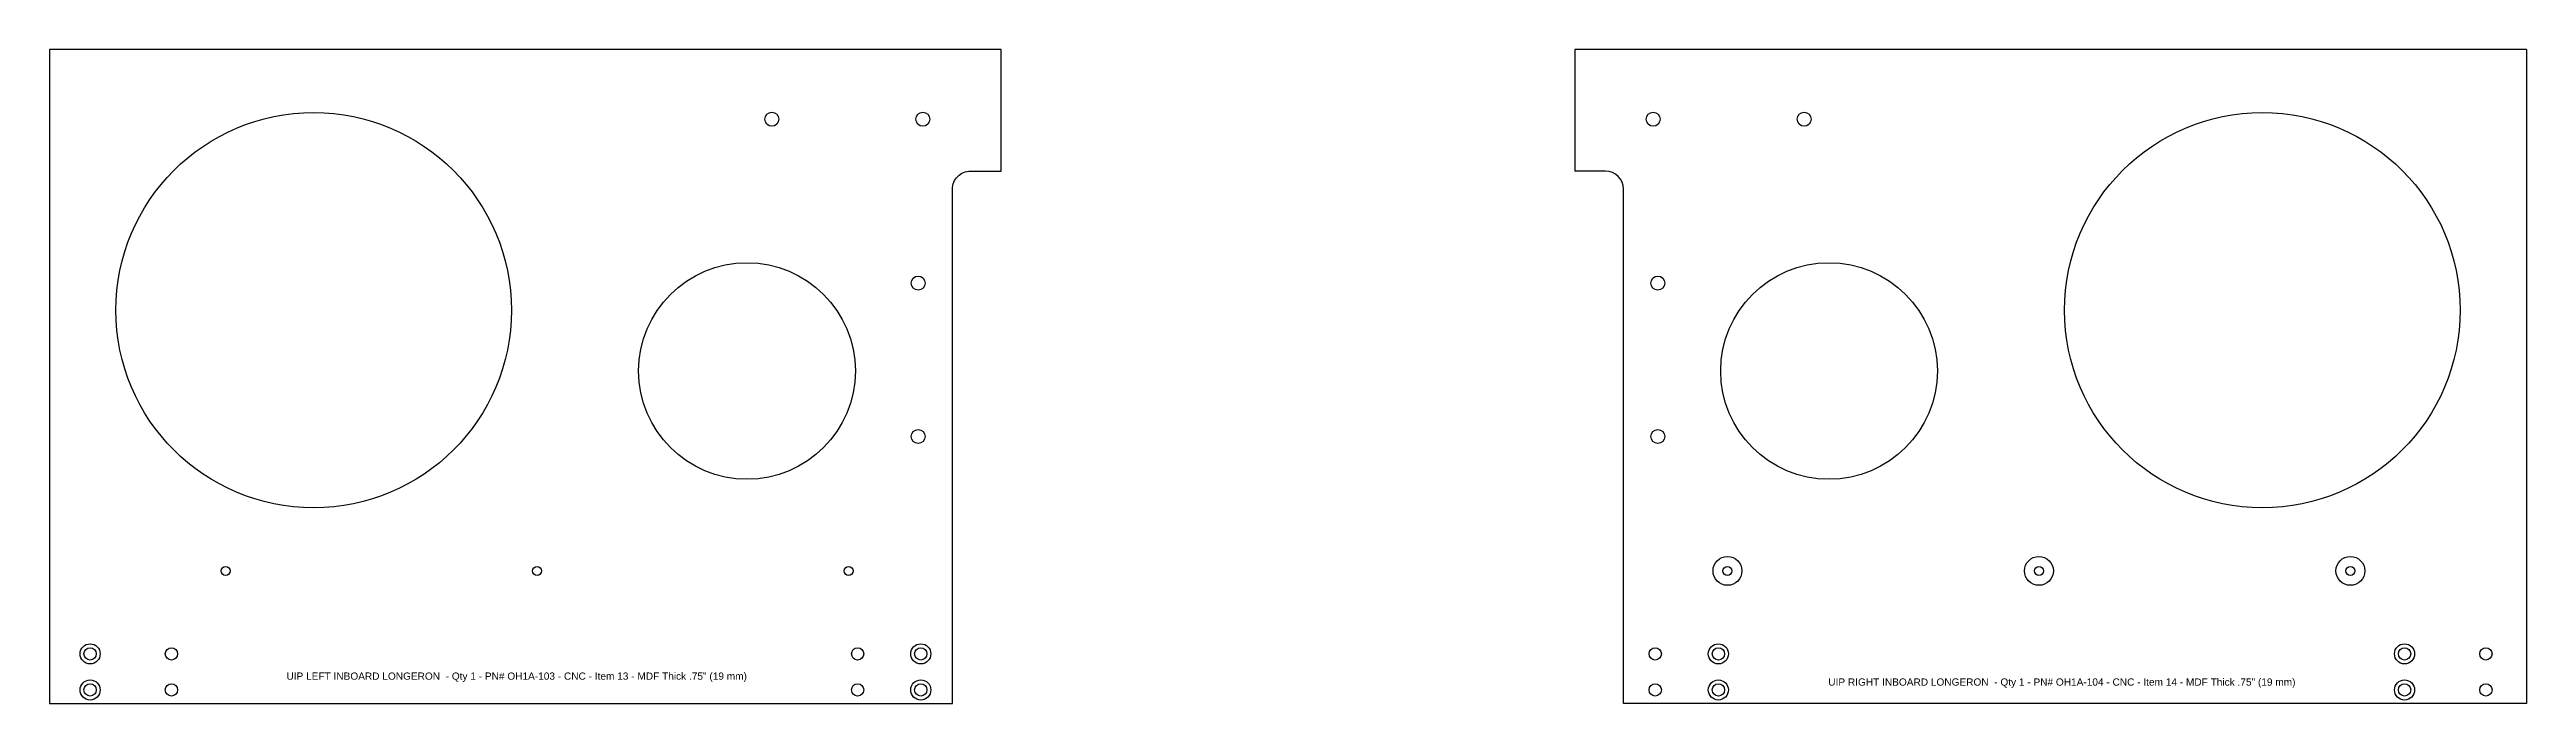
# Model space of a CAD drawing. Header units: inches. Extents: x -2.6 to 51.9, y 0 to 77.6.
# Drawn here: x 0.12 to 17.27, y 40.96 to 45.49 of the extents above; entities that cross this region are included whole.
import ezdxf

# ---------------------------------------------------------------- set-up
doc = ezdxf.new("R2010")
doc.units = ezdxf.units.IN
doc.header["$MEASUREMENT"] = 0
doc.layers.add('Info', color=4, linetype='Continuous')
doc.styles.add('Annotative', font='arial.ttf')

msp = doc.modelspace()

# ---------------------------------------------------------------- texts
at = {"layer": 'Info', "style": 'Annotative'}
for s, p in [('UIP LEFT INBOARD LONGERON  - Qty 1 - PN# OH1A-103 - CNC - Item 13 - MDF Thick .75" (19 mm)', (1.764, 41.123)), ('UIP RIGHT INBOARD LONGERON  - Qty 1 - PN# OH1A-104 - CNC - Item 14 - MDF Thick .75" (19 mm)', (12.437, 41.082))]:
    msp.add_text(s, height=0.05, dxfattribs=at).set_placement(p)

# ---------------------------------------------------------------- linework, layer by layer
at = {"color": 7, "linetype": 'Continuous', "lineweight": 25}
for p, q in [((17.27, 45.489), (10.682, 45.489)), ((10.682, 45.489), (10.682, 44.647)), ((17.27, 45.489), (17.27, 40.958)), ((10.895, 44.647), (10.682, 44.647)), ((11.02, 40.958), (11.02, 44.522)), ((17.27, 40.958), (11.02, 40.958))]:
    msp.add_line(p, q, dxfattribs=at)
msp.add_lwpolyline([(6.499, 44.647), (6.712, 44.647), (6.712, 45.489), (0.124, 45.489), (0.124, 40.958), (6.374, 40.958), (6.374, 44.522, -0.414214)], format="xyb", close=True, dxfattribs=at)
for centre, radius in [((1.952, 43.683), 1.369), ((5.124, 45.006), 0.0484), ((6.169, 45.006), 0.0484), ((11.225, 45.006), 0.0484), ((12.27, 45.006), 0.0484), ((15.442, 43.683), 1.369), ((4.952, 43.262), 0.75), ((6.137, 43.871), 0.0484), ((11.257, 43.871), 0.0484), ((12.442, 43.262), 0.75), ((6.137, 42.808), 0.0484), ((11.257, 42.808), 0.0484), ((1.343, 41.877), 0.0312), ((3.499, 41.877), 0.0312), ((5.655, 41.877), 0.0312), ((11.739, 41.877), 0.1), ((11.739, 41.877), 0.0313), ((13.895, 41.877), 0.1), ((13.895, 41.877), 0.0312), ((16.051, 41.877), 0.1), ((16.051, 41.877), 0.0313), ((0.405, 41.302), 0.0697), ((0.405, 41.302), 0.0424), ((0.968, 41.302), 0.0424), ((5.718, 41.302), 0.0424), ((6.155, 41.302), 0.0697), ((6.155, 41.302), 0.0424), ((11.239, 41.302), 0.0424), ((11.676, 41.302), 0.0697), ((11.676, 41.302), 0.0424), ((16.426, 41.302), 0.0697), ((16.426, 41.302), 0.0424), ((16.989, 41.302), 0.0424), ((0.405, 41.052), 0.0697), ((0.405, 41.052), 0.0424), ((0.968, 41.052), 0.0424), ((5.718, 41.052), 0.0424), ((6.155, 41.052), 0.0698), ((6.155, 41.052), 0.0424), ((11.239, 41.052), 0.0424), ((11.676, 41.052), 0.0697), ((11.676, 41.052), 0.0424), ((16.426, 41.052), 0.0697), ((16.426, 41.052), 0.0424), ((16.989, 41.052), 0.0424)]:
    msp.add_circle(centre, radius, dxfattribs=at)
msp.add_arc((10.895, 44.522), 0.125, 0, 90, dxfattribs=at)

msp.set_redraw_order([(e.dxf.handle, doc.entitydb.next_handle()) for e in msp.query("TEXT MTEXT ATTDEF DIMENSION ARC_DIMENSION")])  # texts and dimensions are drawn at this point

doc.saveas('drawing.dxf')
